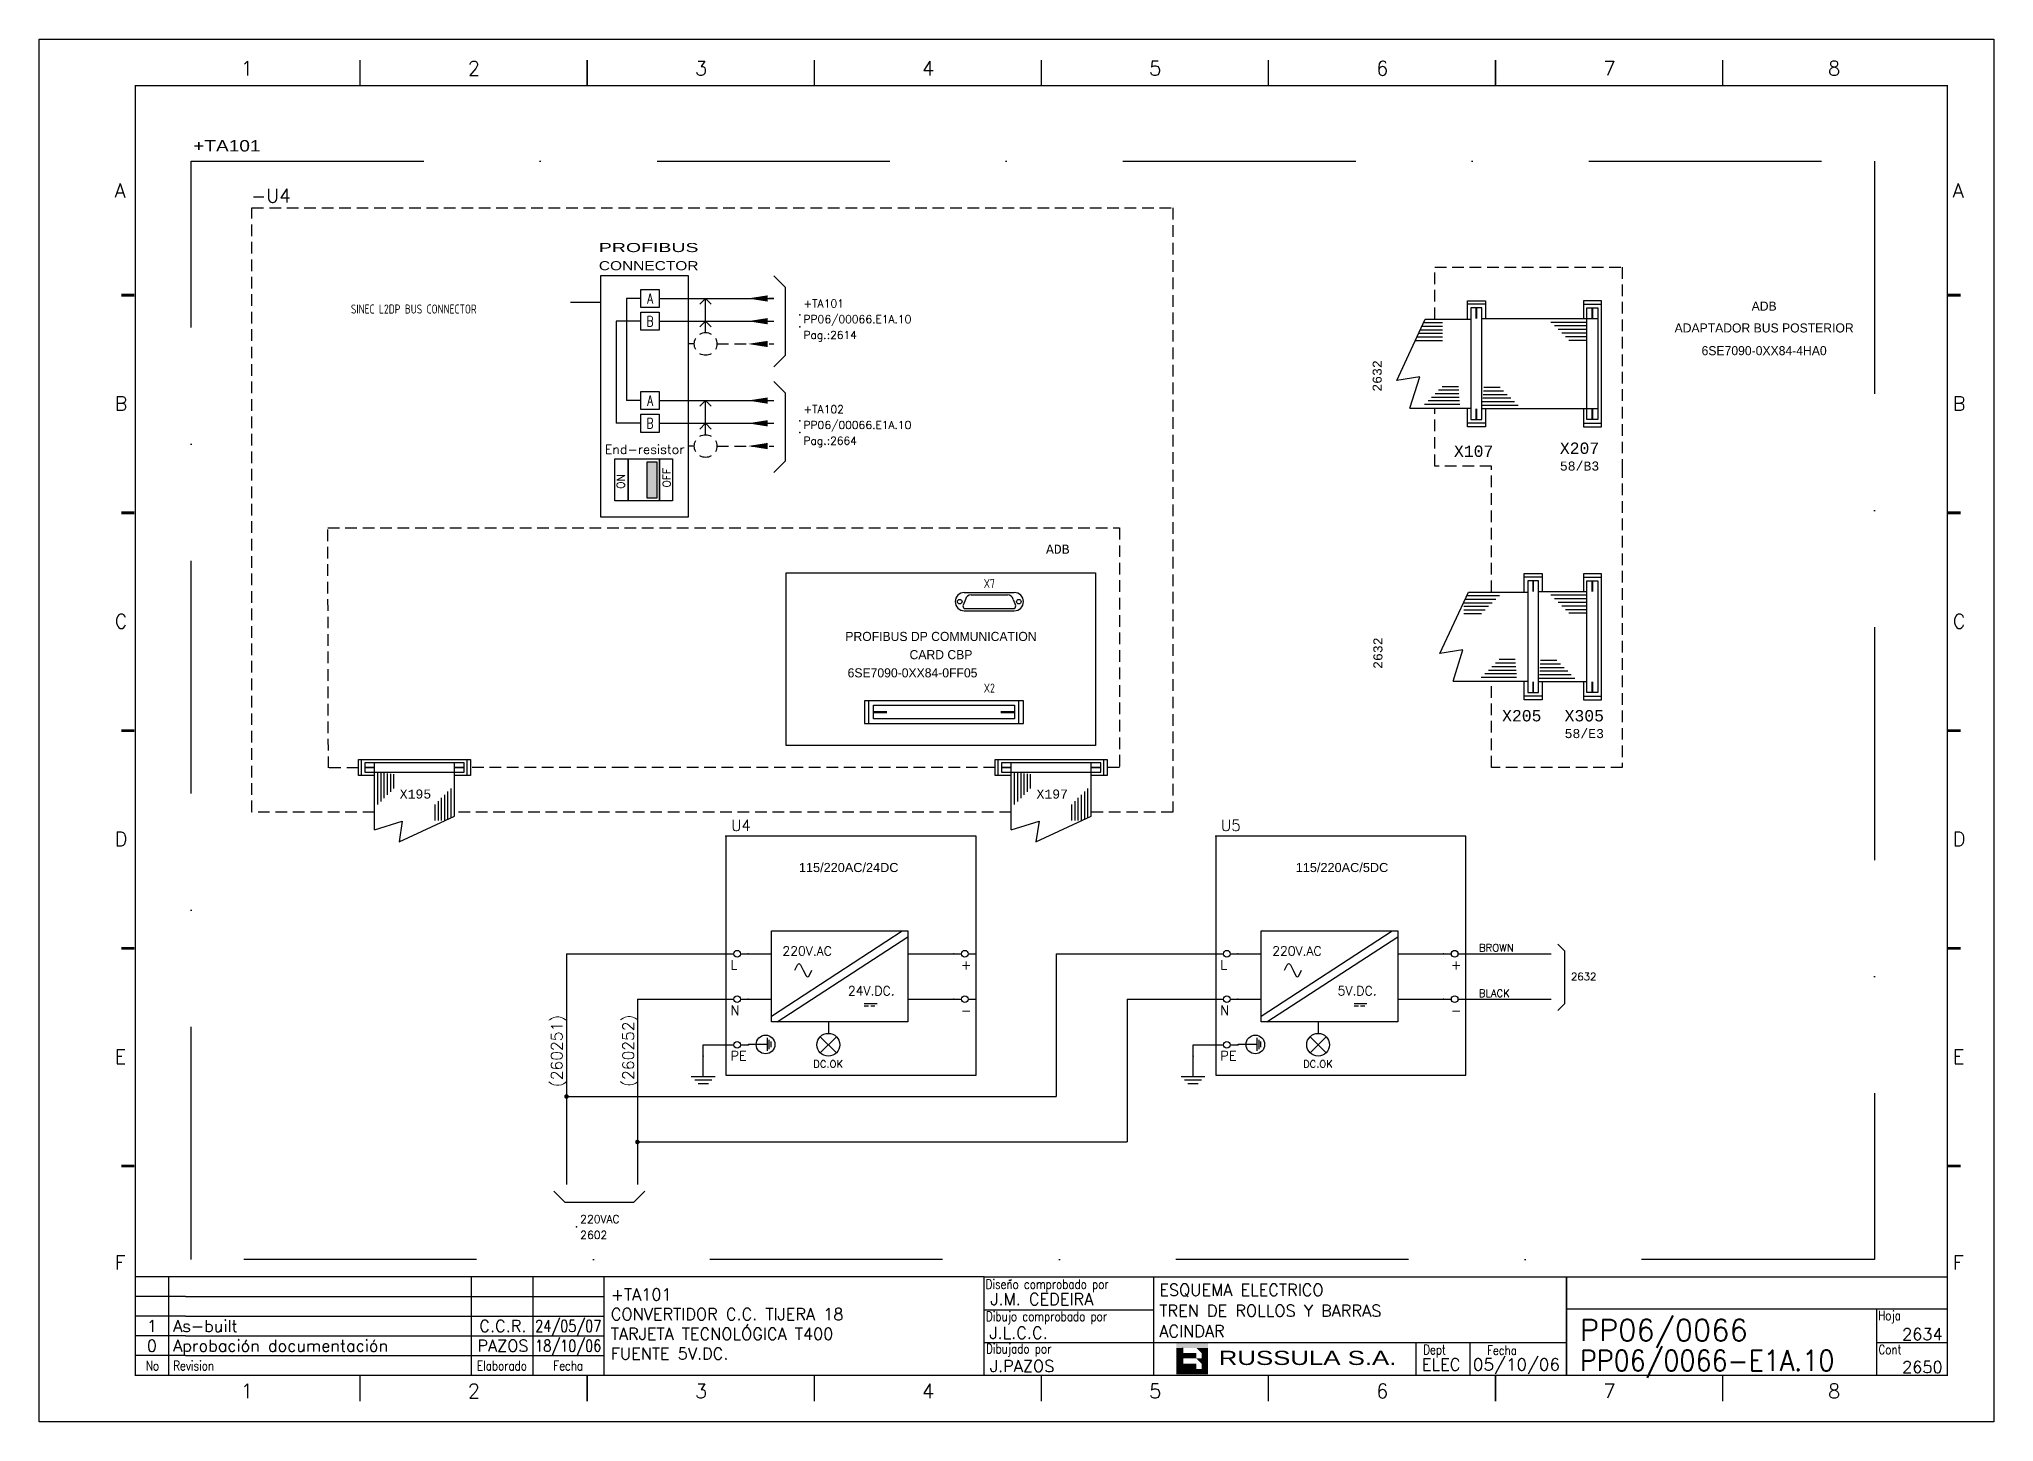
# Model space of a CAD drawing. Extents: x -25 to 1044, y -25744 to 292.
# Drawn here: x 65.1 to 485.1, y -5676.5 to -5379.5 of the extents above; entities that cross this region are included whole.
import ezdxf
from ezdxf.enums import TextEntityAlignment as Align

# ---------------------------------------------------------------- set-up
doc = ezdxf.new("R2010")
doc.units = 0
doc.header["$LTSCALE"] = 10
doc.header["$MEASUREMENT"] = 0
for name, pattern in [('DASHDOT', [1, 0.5, -0.25, 0, -0.25]), ('DASHED2', [0.375, 0.25, -0.125]), ('HIDDEN', [0.375, 0.25, -0.125])]:
    doc.linetypes.add(name, pattern=pattern)
doc.layers.get('0').update_dxf_attribs({"linetype": 'CONTINUOUS'})
for name, color, linetype in [('1', 7, 'CONTINUOUS'), ('10', 5, 'CONTINUOUS'), ('102', 7, 'CONTINUOUS'), ('2', 7, 'CONTINUOUS'), ('4', 7, 'HIDDEN'), ('8', 1, 'CONTINUOUS'), ('9', 6, 'CONTINUOUS'), ('ATRIBUTOS', 6, 'CONTINUOUS'), ('DIBUJO', 7, 'CONTINUOUS'), ('NODE', 7, 'CONTINUOUS')]:
    doc.layers.add(name, color=color, linetype=linetype)
doc.styles.add('CROSSREF', font='MONOTXT', dxfattribs={"height": 2})
doc.styles.add('DIN', font='DIN.shx', dxfattribs={"width": 0.85})
doc.styles.add('HELVETICA', font='HELV.SHX')
doc.styles.add('LABEL', font='SIMPLEX', dxfattribs={"width": 0.8, "height": 4})
doc.styles.add('ROMANS', font='romans')
doc.styles.get("Standard").update_dxf_attribs({"font": 'simplex'})
doc.styles.add('TXT', font='txt')

msp = doc.modelspace()

# ---------------------------------------------------------------- texts
at = {"linetype": 'Continuous', "style": 'TXT'}
for s, width, p, p2 in [('PROFIBUS', 1.493182, (185.42, -5425.22), (206.82, -5425.22)), ('CONNECTOR', 1.263462, (185.42, -5429.12), (206.82, -5429.12))]:
    msp.add_text(s, height=1.954, dxfattribs=dict(at, width=width)).set_placement(p, p2, align=Align.FIT)
at = {"style": 'DIN', "width": 0.8}
for s, height, p in [('SINEC L2DP BUS CONNECTOR', 1.9543, (145.65, -5438.43)), ('X7', 1.954, (269.3, -5497.37)), ('X2', 1.954, (269.3, -5519.84))]:
    msp.add_text(s, height=height, dxfattribs=at).set_placement(p, align=Align.CENTER)
at = {"linetype": 'Continuous', "style": 'TXT'}
for s, height, p in [('ADB', 1.954, (435.78, -5437.8)), ('ADAPTADOR BUS POSTERIOR', 1.9543, (435.78, -5442.49)), ('6SE7090-0XX84-4HA0', 1.9543, (435.78, -5447.37)), ('PROFIBUS DP COMMUNICATION', 1.9543, (258.92, -5508.75)), ('6SE7090-0XX84-0FF05', 1.9543, (252.81, -5516.57)), ('CARD CBP', 1.954, (258.92, -5512.66))]:
    msp.add_text(s, height=height, dxfattribs=at).set_placement(p, align=Align.CENTER)
at = {"width": 0.933807}
msp.add_text('End-resistor', height=1.9543, dxfattribs=at).set_placement((186.68, -5468.58), (203.8, -5468.58), align=Align.FIT)
at = {"style": 'HELVETICA'}
for s, p in [('115/220AC/24DC', (249.79, -5558.38)), ('115/220AC/5DC', (355.02, -5558.38))]:
    msp.add_text(s, height=1.9543, dxfattribs=at).set_placement(p, align=Align.RIGHT)
for s, height, p in [('220V.AC', 1.954, (224.85, -5576.31)), ('220V.AC', 1.954, (330.08, -5576.31)), ('24V.DC.', 1.954, (238.92, -5584.86)), ('5V.DC.', 1.954, (344.15, -5584.86)), ('DC.OK', 1.563, (231.5, -5600.38)), ('DC.OK', 1.563, (336.73, -5600.38))]:
    msp.add_text(s, height=height).set_placement(p)
at = {"char_height": 1.954, "attachment_point": 1, "rotation": 90, "style": 'CROSSREF'}
for insert, width in [((351.66, -5455.21), 11.3449), ((351.82, -5514.75), 13.2211)]:
    msp.add_mtext('2632', dxfattribs=dict(at, insert=insert, width=width))
at = {"attachment_point": 1, "style": 'CROSSREF'}
for s, insert, char_height, width in [('X107', (369.14, -5466.77), 2.443, 14.6575), ('X207\\P{\\H0.8X;58/B3}', (391.89, -5466.13), 2.4429, 14.6575), ('ADB', (281.48, -5488.06), 1.954, 13.0935), ('X205', (379.48, -5523.58), 2.443, 14.6575), ('X305\\P{\\H0.8X;58/E3}', (392.91, -5523.58), 2.4429, 14.6575), ('X195', (142.63, -5540.65), 1.954, 17.1005), ('X197', (279.44, -5540.65), 1.954, 17.1005)]:
    msp.add_mtext(s, dxfattribs=dict(at, insert=insert, char_height=char_height, width=width))
at = {"layer": '102', "style": 'ROMANS'}
for s, p in [('OFF', (199.99, -5473.68)), ('ON', (190.12, -5474.52))]:
    msp.add_text(s, height=1.681, rotation=90, dxfattribs=at).set_placement(p, align=Align.MIDDLE)
at = {"layer": '2', "color": 6}
msp.add_text('-U4', height=2.932, dxfattribs=at).set_placement((110.68, -5414.58))
at = {"layer": '2', "color": 1}
for s, p in [('BROWN', (374.51, -5575.45)), ('2632', (394.28, -5581.62)), ('BLACK', (374.48, -5585.22))]:
    msp.add_text(s, height=1.589, dxfattribs=at).set_placement(p)
at = {"layer": '2', "color": 6}
for s, p in [('(260251)', (177.6, -5604.57)), ('(260252)', (192.96, -5604.5))]:
    msp.add_text(s, height=2.443, rotation=90, dxfattribs=at).set_placement(p)

# ---------------------------------------------------------------- blocks, each defined once
blk = doc.blocks.new('ITEM')
at = {"layer": 'ATRIBUTOS', "style": 'HELVETICA', "width": 1.2}
blk.add_attdef('ITEM', (0, 1.25), '', height=2.5, dxfattribs=at)
blk = doc.blocks.new('ELEC0042')
at = {"layer": '102'}
for p, q in [((2, 2), (-2, 2)), ((-2, 2), (-2, -2)), ((2, -2), (2, 2)), ((-2, -2), (2, -2))]:
    blk.add_line(p, q, dxfattribs=at)
blk.add_attdef('TB', text='', height=2.25, dxfattribs=at).set_placement((0, 3), align=Align.CENTER)
at = {"layer": '102', "width": 0.75}
blk.add_attdef('TN', text='', height=2.25, dxfattribs=at).set_placement((0, 0), align=Align.MIDDLE)
blk = doc.blocks.new('$030107')
at = {"layer": '102'}
for start, end in [(150, 210), (60, 120), (330, 30), (240, 300)]:
    blk.add_arc((0, 0), 2.5, start, end, dxfattribs=at)
blk = doc.blocks.new('NOD', base_point=(237.5, 170))
at = {"layer": 'NODE'}
blk.add_point((237.5, 170), dxfattribs=at)
blk = doc.blocks.new('$$PLL21C')
for p, q in [((-2.5, 0), (-0.75, 0)), ((0.75, 0), (2.5, 0))]:
    blk.add_line(p, q)
at = {"layer": '2'}
blk.add_circle((0, 0), 0.75, dxfattribs=at)
for p in [(-2.5, 0), (2.5, 0)]:
    blk.add_blockref('NOD', p, dxfattribs=at)
at = {"layer": '8'}
blk.add_attdef('*A', (-1.5, -3.575), '', height=2.15, dxfattribs=at)
at = {"layer": '9'}
blk.add_attdef('ID', (-1.5, 1.25), '', height=2.15, dxfattribs=at)
blk = doc.blocks.new('$020203')
at = {"layer": '2'}
blk.add_line((-3.75, 0), (3.75, 0), dxfattribs=at)
at = {"layer": '4'}
blk.add_line((-3.75, -1.5), (3.75, -1.5), dxfattribs=at)
blk = doc.blocks.new('$021503')
at = {"layer": '2'}
for p, q in [((0, -10), (0, 0)), ((-3.5, -10), (3.5, -10)), ((-2.5, -11), (2.5, -11)), ((-1.5, -12), (1.5, -12))]:
    blk.add_line(p, q, dxfattribs=at)
blk.add_circle((0, -9), 5, dxfattribs=at)
blk.add_blockref('NOD', (0, 0), dxfattribs=at)
blk = doc.blocks.new('$020406')
at = {"layer": '2'}
for p, q in [((-5, 0), (-3.4, 3.2)), ((-1.6, 3.2), (0, 0)), ((0, 0), (1.6, -3.2)), ((3.4, -3.2), (5, 0))]:
    blk.add_line(p, q, dxfattribs=at)
for centre, start, end in [((-2.5, 2.8), 26.5651, 153.4349), ((2.5, -2.8), 206.5651, 333.4349)]:
    blk.add_arc(centre, 1, start, end, dxfattribs=at)
blk = doc.blocks.new('$PP313')
at = {"layer": '2'}
blk.add_blockref('NOD', (0, 0), dxfattribs=at)
at = {"layer": '8'}
blk.add_attdef('1A', (1, -3.325), '', height=2.15, dxfattribs=at)
at = {"layer": '9'}
blk.add_attdef('ID', (1, 1), '', height=2.15, dxfattribs=at)
blk = doc.blocks.new('$$PLR12C')
for p, q in [((-2.5, 0), (-0.75, 0)), ((0.75, 0), (2.5, 0))]:
    blk.add_line(p, q)
at = {"layer": '2'}
blk.add_circle((0, 0), 0.75, dxfattribs=at)
for p in [(-2.5, 0), (2.5, 0)]:
    blk.add_blockref('NOD', p, dxfattribs=at)
at = {"layer": '8'}
blk.add_attdef('*A', text='', height=2.15, dxfattribs=at).set_placement((1.5, -3.575), align=Align.RIGHT)
at = {"layer": '9'}
blk.add_attdef('ID', text='', height=2.15, dxfattribs=at).set_placement((1.5, 1.25), align=Align.RIGHT)
blk = doc.blocks.new('$021501')
at = {"layer": '2'}
for p, q in [((0, -6), (0, 0)), ((-3.5, -6), (3.5, -6)), ((-2.5, -7), (2.5, -7)), ((-1.5, -8), (1.5, -8))]:
    blk.add_line(p, q, dxfattribs=at)
blk.add_blockref('NOD', (0, 0), dxfattribs=at)
blk = doc.blocks.new('newcajec')
at = {"layer": '1'}
for p, q in [((179.4, 20.85), (0.13, 20.85)), ((7, 20.85), (7, 0)), ((71, 20.85), (71, 0)), ((84, 20.85), (84, 0.09)), ((99, 20.85), (99, 0)), ((215.2, 20.8), (215.2, 0)), ((10.6, 16.64), (0, 16.64)), ((10.6, 16.64), (99, 16.64)), ((184.64, 20.18), (184.81, 20.01)), ((184.81, 20.01), (185.18, 20.25)), ((10.6, 12.48), (0, 12.48)), ((10.6, 12.48), (99, 12.48)), ((179.4, 13.87), (215.2, 13.87)), ((368, 14.06), (368, 0)), ((10.6, 8.32), (0, 8.32)), ((10.6, 8.32), (99, 8.32)), ((10.6, 4.16), (0, 4.16)), ((10.6, 4.16), (99, 4.16)), ((179.4, 6.93), (267.63, 6.93)), ((267.63, 6.93), (302.5, 6.93)), ((270.63, 6.91), (270.63, 0)), ((282.07, 6.93), (282.07, 0)), ((368, 6.93), (383, 6.93))]:
    blk.add_line(p, q, dxfattribs=at)
for points in [[(47.5, 272.5, 0.3, 0.3, 0), (47.5, 277.91, 0.3, 0.3, 0)], [(95.5, 272.5, 0.3, 0.3, 0), (95.5, 277.91, 0.3, 0.3, 0)], [(143.5, 272.5, 0.3, 0.3, 0), (143.5, 277.91, 0.3, 0.3, 0)], [(191.5, 272.5, 0.3, 0.3, 0), (191.5, 277.91, 0.3, 0.3, 0)], [(239.5, 272.5, 0.3, 0.3, 0), (239.5, 277.91, 0.3, 0.3, 0)], [(287.5, 272.5, 0.3, 0.3, 0), (287.5, 277.91, 0.3, 0.3, 0)], [(335.5, 272.5, 0.3, 0.3, 0), (335.5, 277.91, 0.3, 0.3, 0)], [(-2.99, 228.23, 0.6, 0.6, 0), (-0.18, 228.23, 0.6, 0.6, 0)], [(383.01, 228.23, 0.6, 0.6, 0), (385.82, 228.23, 0.6, 0.6, 0)], [(-2.99, 182.23, 0.6, 0.6, 0), (-0.18, 182.23, 0.6, 0.6, 0)], [(383.01, 182.23, 0.6, 0.6, 0), (385.82, 182.23, 0.6, 0.6, 0)], [(-2.99, 136.23, 0.6, 0.6, 0), (-0.18, 136.23, 0.6, 0.6, 0)], [(383.01, 136.23, 0.6, 0.6, 0), (385.82, 136.23, 0.6, 0.6, 0)], [(-2.99, 90.23, 0.6, 0.6, 0), (-0.18, 90.23, 0.6, 0.6, 0)], [(383.01, 90.23, 0.6, 0.6, 0), (385.82, 90.23, 0.6, 0.6, 0)], [(-2.99, 44.23, 0.6, 0.6, 0), (-0.18, 44.23, 0.6, 0.6, 0)], [(383.01, 44.23, 0.6, 0.6, 0), (385.82, 44.23, 0.6, 0.6, 0)], [(383, 20.8, 0.3, 0.3, 0), (179.4, 20.8, 0.3, 0.3, 0), (179.4, 0, 0.3, 0.3, 0)], [(302.5, 20.8, 0.3, 0.3, 0), (302.5, 0, 0.3, 0.3, 0)], [(302.5, 14, 0.3, 0.3, 0), (383, 14, 0.3, 0.3, 0)], [(47.5, -5.5, 0.3, 0.3, 0), (47.5, -0.09, 0.3, 0.3, 0)], [(95.5, -5.5, 0.3, 0.3, 0), (95.5, -0.09, 0.3, 0.3, 0)], [(143.5, -5.5, 0.3, 0.3, 0), (143.5, -0.09, 0.3, 0.3, 0)], [(191.5, -5.5, 0.3, 0.3, 0), (191.5, -0.09, 0.3, 0.3, 0)], [(239.5, -5.5, 0.3, 0.3, 0), (239.5, -0.09, 0.3, 0.3, 0)], [(287.5, -5.5, 0.3, 0.3, 0), (287.5, -0.09, 0.3, 0.3, 0)], [(335.5, -5.5, 0.3, 0.3, 0), (335.5, -0.09, 0.3, 0.3, 0)]]:
    blk.add_lwpolyline(points, format="xyseb", dxfattribs=at)
at = {"layer": '1', "const_width": 0.3}
blk.add_lwpolyline([(0, 0), (0, 272.5), (383, 272.5), (383, 0)], close=True, dxfattribs=at)
at = {"layer": '2', "color": 14}
for p, q in [((221.42, 4.69), (221.42, 5.81)), ((221.42, 2.47), (221.42, 3.58))]:
    blk.add_line(p, q, dxfattribs=at)
for points in [[(220.05, 5.81), (220.05, 6.92), (226.74, 5.81), (226.74, 6.92)], [(221.42, 2.47), (220.05, 2.47), (221.42, 5.81), (220.05, 5.81)], [(221.42, 4.69), (224.25, 4.69), (221.42, 3.58), (224.25, 3.58)], [(224.25, 5.81), (225.37, 5.81), (225.37, 4.69)], [(225.37, 5.81), (226.74, 5.81), (225.37, 1.35), (226.74, 1.35)], [(224.25, 0.24), (224.25, 2.47), (220.05, 0.24), (220.05, 2.47)], [(224.25, 3.58), (225.37, 3.58), (225.37, 2.47)], [(226.74, 1.35), (226.74, 0.24), (224.25, 1.35), (224.25, 0.24)]]:
    blk.add_solid(points, dxfattribs=at)
at = {"layer": '1', "style": 'ROMANS'}
for s, p in [('1', (22.29, 274.68)), ('2', (70.29, 274.68)), ('3', (118.29, 274.68)), ('4', (166.29, 274.68)), ('5', (214.29, 274.68)), ('6', (262.29, 274.68)), ('7', (310.29, 274.68)), ('8', (357.79, 274.68)), ('A', (-4.37, 248.84)), ('A', (384.13, 248.84)), ('B', (-4.37, 203.84)), ('B', (384.13, 203.84)), ('C', (-4.37, 157.84)), ('C', (384.13, 157.84)), ('D', (-4.37, 111.84)), ('D', (384.13, 111.84)), ('E', (-4.37, 65.84)), ('E', (384.13, 65.84)), ('F', (-4.37, 22.34)), ('F', (384.13, 22.34)), ('1', (22.29, -4.82)), ('2', (70.29, -4.82)), ('3', (118.29, -4.82)), ('4', (166.29, -4.82)), ('5', (214.29, -4.82)), ('6', (262.29, -4.82)), ('7', (310.29, -4.82)), ('8', (357.79, -4.82))]:
    blk.add_text(s, height=3, dxfattribs=at).set_placement(p)
at = {"layer": '1', "style": 'LABEL', "width": 0.8}
for s, p in [('Diseno comprobado por', (179.73, 18.27)), ('Dibujo comprobado por', (179.81, 11.47)), ('Hoja', (368.38, 11.66)), ('Dibujado por', (179.83, 4.64)), ('Fecha', (285.71, 4.3)), ('Cont', (368.43, 4.46)), ('No', (2.23, 1.05)), ('Revision', (8, 1.05))]:
    blk.add_text(s, height=2, dxfattribs=at).set_placement(p)
for s, p in [('Dept', (274.61, 4.44)), ('Elaborado', (77.5, 1.05)), ('Fecha', (91.5, 1.05))]:
    blk.add_text(s, height=2, dxfattribs=at).set_placement(p, align=Align.CENTER)
at = {"layer": '10', "style": 'ROMANS'}
for tag, p in [('REV41', (3.5, 18.74)), ('REV43', (77.7, 18.74)), ('REV31', (3.5, 14.58)), ('REV33', (77.7, 14.58)), ('REV21', (3.5, 10.42)), ('REV23', (77.7, 10.42)), ('REV11', (3.5, 6.27)), ('REV13', (77.7, 6.27))]:
    blk.add_attdef(tag, text='', height=2.5, dxfattribs=at).set_placement(p, align=Align.MIDDLE)
for tag, p, height in [('REV42', (8, 17.49), 2.5), ('SHEETNAME1', (100.5, 15.83), 2.5), ('DESIGNCHECK', (180.74, 14.83), 2.5), ('DOCUMENTTYPE', (216.43, 16.8), 2.5), ('NOTA', (305.32, 15.8), 3), ('REV32', (8, 13.33), 2.5), ('SHEETNAME2', (100.5, 11.67), 2.5), ('OBJECT', (216.43, 12.4), 2.5), ('REV22', (8, 9.17), 2.5), ('SHEETNAME3', (100.5, 7.51), 2.5), ('DRAWINGCHECK', (180.53, 7.71), 2.5), ('CUSTOMER', (216.43, 8.08), 2.5), ('ORDER', (305.32, 7.3), 4.5), ('REV12', (8, 5.01), 2.5), ('SHEETNAME4', (100.5, 3.35), 2.5), ('DOCUMENT_ID', (305.32, 0.93), 4.4), ('USER', (180.63, 0.71), 2.5), ('DEPARTMENT', (271.93, 1.05), 2.5)]:
    blk.add_attdef(tag, p, '', height=height, dxfattribs=at)
for tag, width, p, p2 in [('REV44', 1.221199, (84.53, 17.49), (98.48, 17.49)), ('REV34', 1.221199, (84.53, 13.33), (98.48, 13.33)), ('REV24', 1.221199, (84.53, 9.17), (98.48, 9.17)), ('REV14', 1.221199, (84.53, 5.01), (98.48, 5.01)), ('CREATED2', 7.039915, (282.71, 1.05), (301.14, 1.05))]:
    blk.add_attdef(tag, text='', height=2.5, dxfattribs=dict(at, width=width)).set_placement(p, p2, align=Align.FIT)
for tag, p in [('SHEET', (382, 7.43)), ('NEXTSHEET', (382, 0.5))]:
    blk.add_attdef(tag, text='', height=2.5, dxfattribs=at).set_placement(p, align=Align.RIGHT)
at = {"layer": 'DIBUJO', "color": 14, "style": 'HELVETICA', "width": 1.3}
blk.add_text('RUSSULA S.A.', height=3, dxfattribs=at).set_placement((229, 2.19))

# ---------------------------------------------------------------- hatches: boundary and pattern name
at = {"layer": '2'}
msp.add_hatch(color=256, dxfattribs=at).paths.add_polyline_path([(195.86, -5478.08), (197.91, -5478.08), (197.91, -5470.29), (195.86, -5470.29)])

# ---------------------------------------------------------------- linework, layer by layer
for p, q in [((185.75, -5430.3), (185.75, -5482.06)), ((204.64, -5430.3), (185.75, -5430.3)), ((204.64, -5482.06), (204.64, -5430.3)), ((222.98, -5430.3), (225.43, -5432.74)), ((225.43, -5432.74), (225.43, -5447.4)), ((185.75, -5436.05), (179.31, -5436.05)), ((191.37, -5435.18), (191.37, -5457.11)), ((194.47, -5435.18), (191.37, -5435.18)), ((198.38, -5435.18), (222.98, -5435.18)), ((208.35, -5435.18), (207.13, -5436.4)), ((208.35, -5442.51), (208.35, -5435.18)), ((208.35, -5435.18), (209.57, -5436.4)), ((222.98, -5435.18), (221.92, -5435.18)), ((372.02, -5435.66), (375.89, -5435.66)), ((372.02, -5439.6), (372.02, -5435.66)), ((375.89, -5436.43), (372.02, -5436.43)), ((372.79, -5437.21), (372.79, -5461.2)), ((375.11, -5437.21), (372.79, -5437.21)), ((375.11, -5461.2), (375.11, -5437.21)), ((375.89, -5435.66), (375.89, -5439.53)), ((396.94, -5435.67), (396.94, -5439.54)), ((400.81, -5435.67), (396.94, -5435.67)), ((396.94, -5436.44), (400.81, -5436.44)), ((397.71, -5461.21), (397.71, -5437.21)), ((397.71, -5437.21), (400.03, -5437.21)), ((400.03, -5437.21), (400.03, -5461.21)), ((400.81, -5462.75), (400.81, -5435.67)), ((189.14, -5440.07), (189.14, -5462)), ((194.47, -5440.07), (189.14, -5440.07)), ((198.38, -5440.07), (222.98, -5440.07)), ((208.35, -5440.07), (207.13, -5441.29)), ((208.35, -5440.07), (209.57, -5441.29)), ((356.83, -5452.83), (362.98, -5439.6)), ((361.56, -5442.66), (366.67, -5442.66)), ((361.97, -5441.9), (366.67, -5441.9)), ((362.27, -5441.13), (366.67, -5441.13)), ((362.62, -5440.37), (366.67, -5440.37)), ((362.98, -5439.6), (372.79, -5439.6)), ((372.79, -5439.54), (372.79, -5439.54)), ((400.03, -5439.54), (375.11, -5439.54)), ((397.71, -5440.31), (389.97, -5440.31)), ((397.71, -5441.08), (390.74, -5441.08)), ((397.71, -5441.86), (391.52, -5441.86)), ((397.71, -5442.63), (392.29, -5442.63)), ((225.43, -5447.4), (222.98, -5449.84)), ((360.85, -5444.19), (366.67, -5444.19)), ((361.21, -5443.43), (366.67, -5443.43)), ((397.71, -5443.41), (393.07, -5443.41)), ((397.71, -5444.18), (393.84, -5444.18)), ((222.98, -5453.02), (225.43, -5455.46)), ((225.43, -5455.46), (225.43, -5470.12)), ((361.8, -5452.05), (356.83, -5452.83)), ((359.68, -5458.72), (361.8, -5452.05)), ((370.21, -5455.66), (365.09, -5455.66)), ((370.15, -5454.9), (365.85, -5454.9)), ((370.09, -5454.13), (366.62, -5454.13)), ((375.4, -5455.79), (380.58, -5455.79)), ((375.46, -5455.01), (379.81, -5455.01)), ((375.52, -5454.24), (379.03, -5454.24)), ((194.47, -5457.11), (191.37, -5457.11)), ((198.38, -5457.11), (222.98, -5457.11)), ((208.35, -5457.11), (207.13, -5458.33)), ((208.35, -5464.44), (208.35, -5457.11)), ((208.35, -5457.11), (209.57, -5458.33)), ((359.68, -5458.72), (372.79, -5458.72)), ((370.38, -5457.96), (362.79, -5457.96)), ((370.32, -5457.19), (363.56, -5457.19)), ((370.26, -5456.43), (364.32, -5456.43)), ((372.02, -5462.74), (372.02, -5458.72)), ((372.79, -5458.88), (372.79, -5458.88)), ((400.03, -5458.88), (375.11, -5458.88)), ((375.22, -5458.11), (382.9, -5458.11)), ((375.28, -5457.34), (382.13, -5457.34)), ((375.34, -5456.56), (381.36, -5456.56)), ((375.89, -5458.88), (375.89, -5462.74)), ((396.94, -5458.88), (396.94, -5462.75)), ((194.47, -5462), (189.14, -5462)), ((198.38, -5462), (222.98, -5462)), ((208.35, -5462), (207.13, -5463.22)), ((208.35, -5462), (209.57, -5463.22)), ((375.89, -5461.97), (372.02, -5461.97)), ((375.89, -5462.74), (372.02, -5462.74)), ((372.79, -5461.2), (375.11, -5461.2)), ((396.94, -5461.98), (400.81, -5461.98)), ((396.94, -5462.75), (400.81, -5462.75)), ((400.03, -5461.21), (397.71, -5461.21)), ((225.43, -5470.12), (222.98, -5472.56)), ((185.75, -5482.06), (204.64, -5482.06)), ((384.23, -5498.23), (384.23, -5494.29)), ((384.23, -5494.29), (388.1, -5494.29)), ((388.1, -5495.06), (384.23, -5495.06)), ((385.01, -5495.84), (385.01, -5519.83)), ((387.33, -5495.84), (385.01, -5495.84)), ((387.33, -5519.83), (387.33, -5495.84)), ((388.1, -5494.29), (388.1, -5498.16)), ((396.94, -5494.3), (396.94, -5498.17)), ((400.81, -5494.3), (396.94, -5494.3)), ((396.94, -5495.07), (400.81, -5495.07)), ((397.71, -5519.84), (397.71, -5495.84)), ((397.71, -5495.84), (400.03, -5495.84)), ((400.03, -5495.84), (400.03, -5519.84)), ((400.81, -5521.38), (400.81, -5494.3)), ((263.93, -5498.34), (274.68, -5498.34)), ((366.1, -5511.46), (372.24, -5498.23)), ((371.24, -5500.53), (377.36, -5500.53)), ((371.24, -5501.29), (376.59, -5501.29)), ((371.53, -5499.76), (378.12, -5499.76)), ((371.89, -5499), (378.89, -5499)), ((372.24, -5498.23), (385.01, -5498.23)), ((397.71, -5498.17), (387.33, -5498.17)), ((397.71, -5498.94), (389.97, -5498.94)), ((397.71, -5499.71), (390.74, -5499.71)), ((397.71, -5500.49), (391.52, -5500.49)), ((397.71, -5501.26), (392.29, -5501.26)), ((263.93, -5502.25), (274.68, -5502.25)), ((371.24, -5502.06), (375.83, -5502.06)), ((371.24, -5502.82), (375.06, -5502.82)), ((397.71, -5502.04), (393.07, -5502.04)), ((397.71, -5502.81), (393.84, -5502.81)), ((371.07, -5510.68), (366.1, -5511.46)), ((368.95, -5517.35), (371.07, -5510.68)), ((382.42, -5514.29), (377.3, -5514.29)), ((382.36, -5513.53), (378.07, -5513.53)), ((382.3, -5512.76), (378.83, -5512.76)), ((387.62, -5514.42), (392.8, -5514.42)), ((387.68, -5513.64), (392.02, -5513.64)), ((387.74, -5512.87), (391.25, -5512.87)), ((368.95, -5517.35), (385.01, -5517.35)), ((382.6, -5516.59), (375.01, -5516.59)), ((382.54, -5515.82), (375.77, -5515.82)), ((382.48, -5515.06), (376.54, -5515.06)), ((384.23, -5521.37), (384.23, -5517.35)), ((397.71, -5517.51), (387.33, -5517.51)), ((387.44, -5516.74), (395.12, -5516.74)), ((387.5, -5515.97), (394.34, -5515.97)), ((387.56, -5515.19), (393.57, -5515.19)), ((388.1, -5517.51), (388.1, -5521.37)), ((396.94, -5517.51), (396.94, -5521.38)), ((276.66, -5521.58), (242.46, -5521.58)), ((242.46, -5521.58), (242.46, -5526.47)), ((243.43, -5526.47), (243.43, -5521.58)), ((244.41, -5522.56), (274.7, -5522.56)), ((244.41, -5525.49), (244.41, -5522.56)), ((274.7, -5522.56), (274.7, -5525.49)), ((275.68, -5526.47), (275.68, -5521.58)), ((276.66, -5526.47), (276.66, -5521.58)), ((388.1, -5520.6), (384.23, -5520.6)), ((388.1, -5521.37), (384.23, -5521.37)), ((385.01, -5519.83), (387.33, -5519.83)), ((396.94, -5520.61), (400.81, -5520.61)), ((396.94, -5521.38), (400.81, -5521.38)), ((400.03, -5519.84), (397.71, -5519.84)), ((242.46, -5526.47), (247.06, -5526.47)), ((274.7, -5525.49), (244.41, -5525.49)), ((247.06, -5526.47), (276.66, -5526.47)), ((133.75, -5534.21), (157.82, -5534.21)), ((133.75, -5537.65), (133.75, -5534.21)), ((134.44, -5537.65), (134.44, -5534.21)), ((156.45, -5534.9), (135.12, -5534.9)), ((135.12, -5534.9), (135.12, -5536.96)), ((137.18, -5549.34), (137.18, -5534.89)), ((154.38, -5546.37), (154.38, -5534.89)), ((156.45, -5536.96), (156.45, -5534.9)), ((157.14, -5537.65), (157.14, -5534.21)), ((157.82, -5534.21), (157.82, -5537.65)), ((270.55, -5534.21), (294.63, -5534.21)), ((270.55, -5537.65), (270.55, -5534.21)), ((271.24, -5537.65), (271.24, -5534.21)), ((293.25, -5534.9), (271.93, -5534.9)), ((271.93, -5534.9), (271.93, -5536.96)), ((273.98, -5549.34), (273.98, -5534.89)), ((291.18, -5546.37), (291.18, -5534.89)), ((293.25, -5536.96), (293.25, -5534.9)), ((293.94, -5537.65), (293.94, -5534.21)), ((294.63, -5534.21), (294.63, -5537.65)), ((137.19, -5537.65), (133.75, -5537.65)), ((135.12, -5536.96), (156.45, -5536.96)), ((137.87, -5537.06), (137.87, -5543.89)), ((138.55, -5537.11), (138.55, -5543.2)), ((139.24, -5537.17), (139.24, -5542.51)), ((139.93, -5537.22), (139.93, -5541.82)), ((140.62, -5537.27), (140.62, -5541.14)), ((141.31, -5537.33), (141.31, -5540.45)), ((157.82, -5537.65), (154.39, -5537.65)), ((273.99, -5537.65), (270.55, -5537.65)), ((271.93, -5536.96), (293.25, -5536.96)), ((274.67, -5537.06), (274.67, -5543.89)), ((275.36, -5537.11), (275.36, -5543.2)), ((276.05, -5537.17), (276.05, -5542.51)), ((276.73, -5537.22), (276.73, -5541.82)), ((277.42, -5537.27), (277.42, -5541.14)), ((278.11, -5537.33), (278.11, -5540.45)), ((294.63, -5537.65), (291.19, -5537.65)), ((150.25, -5547.28), (150.25, -5543.84)), ((150.94, -5547.28), (150.94, -5543.15)), ((151.63, -5547.28), (151.63, -5542.46)), ((152.31, -5547.28), (152.31, -5541.77)), ((153, -5547.01), (153, -5541.08)), ((153.69, -5546.69), (153.69, -5540.4)), ((287.05, -5547.28), (287.05, -5543.84)), ((287.74, -5547.28), (287.74, -5543.15)), ((288.43, -5547.28), (288.43, -5542.46)), ((289.12, -5547.28), (289.12, -5541.77)), ((289.8, -5547.01), (289.8, -5541.08)), ((290.49, -5546.69), (290.49, -5540.4)), ((137.18, -5549.34), (143.18, -5547.43)), ((142.48, -5551.9), (154.38, -5546.37)), ((143.18, -5547.43), (142.48, -5551.9)), ((273.98, -5549.34), (279.99, -5547.43)), ((279.28, -5551.9), (291.18, -5546.37)), ((279.99, -5547.43), (279.28, -5551.9)), ((266.47, -5550.68), (212.73, -5550.68)), ((212.73, -5550.68), (212.73, -5601.98)), ((266.47, -5601.98), (266.47, -5550.68)), ((371.71, -5550.68), (317.96, -5550.68)), ((317.96, -5550.68), (317.96, -5601.98)), ((371.71, -5601.98), (371.71, -5550.68)), ((222.5, -5571.04), (251.82, -5571.04)), ((222.5, -5589.36), (250.6, -5571.04)), ((222.5, -5590.58), (222.5, -5571.04)), ((223.72, -5590.58), (251.82, -5572.26)), ((251.82, -5571.04), (251.82, -5590.58)), ((266.47, -5575.92), (266.47, -5571.04)), ((327.73, -5571.04), (357.05, -5571.04)), ((327.73, -5589.36), (355.83, -5571.04)), ((327.73, -5590.58), (327.73, -5571.04)), ((328.95, -5590.58), (357.05, -5572.26)), ((357.05, -5571.04), (357.05, -5590.58)), ((371.71, -5575.92), (371.71, -5571.04)), ((217.62, -5575.92), (222.5, -5575.92)), ((251.82, -5575.92), (261.59, -5575.92)), ((322.85, -5575.92), (327.73, -5575.92)), ((357.05, -5575.92), (366.82, -5575.92)), ((392.94, -5575.4), (391.44, -5573.9)), ((392.94, -5586.63), (392.94, -5575.4)), ((217.62, -5585.7), (222.5, -5585.7)), ((251.82, -5585.7), (261.59, -5585.7)), ((322.85, -5585.7), (327.73, -5585.7)), ((357.05, -5585.7), (366.82, -5585.7)), ((392.94, -5586.63), (391.44, -5588.13)), ((251.82, -5590.58), (222.5, -5590.58)), ((232.99, -5597.19), (236.44, -5593.74)), ((236.44, -5597.19), (232.99, -5593.74)), ((234.72, -5590.58), (234.72, -5593.02)), ((357.05, -5590.58), (327.73, -5590.58)), ((338.22, -5597.19), (341.68, -5593.74)), ((341.68, -5597.19), (338.22, -5593.74)), ((339.95, -5590.58), (339.95, -5593.02)), ((207.84, -5600.35), (207.84, -5595.47)), ((207.84, -5595.47), (212.73, -5595.47)), ((313.08, -5600.35), (313.08, -5595.47)), ((313.08, -5595.47), (317.96, -5595.47)), ((212.73, -5601.98), (266.47, -5601.98)), ((317.96, -5601.98), (371.71, -5601.98)), ((178.18, -5629.36), (175.73, -5626.92)), ((195.28, -5626.92), (192.83, -5629.36)), ((192.83, -5629.36), (178.18, -5629.36))]:
    msp.add_line(p, q)
at = {"linetype": 'HIDDEN'}
for p, q in [((365, -5428.44), (405.31, -5428.44)), ((365, -5439.6), (365, -5428.44)), ((405.31, -5428.44), (405.31, -5471.19)), ((205.91, -5444.95), (204.64, -5444.95)), ((210.79, -5444.95), (222.98, -5444.95)), ((365, -5471.19), (365, -5458.72)), ((205.91, -5466.88), (204.64, -5466.88)), ((210.79, -5466.88), (222.98, -5466.88)), ((377.21, -5471.19), (365, -5471.19)), ((377.21, -5498.23), (377.21, -5471.19)), ((405.31, -5471.19), (405.31, -5535.93)), ((377.21, -5535.93), (377.21, -5517.35)), ((405.31, -5535.93), (377.21, -5535.93))]:
    msp.add_line(p, q, dxfattribs=at)
at = {"color": 3, "linetype": 'Continuous'}
for p, q in [((225.69, -5531.23), (225.69, -5494.1)), ((225.69, -5494.1), (292.14, -5494.1)), ((292.14, -5494.1), (292.14, -5531.23)), ((247.19, -5531.23), (225.69, -5531.23)), ((292.14, -5531.23), (247.19, -5531.23))]:
    msp.add_line(p, q, dxfattribs=at)
at = {"color": 1}
for p, q in [((264.17, -5499.81), (263.68, -5501.03)), ((263.93, -5501.76), (274.68, -5501.76)), ((265.39, -5498.83), (273.21, -5498.83)), ((274.43, -5499.81), (274.92, -5501.03))]:
    msp.add_line(p, q, dxfattribs=at)
at = {"linetype": 'HIDDEN'}
for points in [[(137.18, -5545.54), (110.88, -5545.54), (110.88, -5415.71), (308.75, -5415.71), (308.75, -5545.54), (291.18, -5545.54)], [(273.98, -5545.54), (154.38, -5545.54)]]:
    msp.add_lwpolyline(points, dxfattribs=at)
for points, const_width in [([(373.95, -5437.21), (373.95, -5439.53)], 0.387), ([(398.87, -5437.21), (398.87, -5439.54)], 0.387), ([(373.95, -5458.88), (373.95, -5461.2)], 0.387), ([(398.87, -5458.88), (398.87, -5461.21)], 0.387), ([(386.17, -5495.84), (386.17, -5498.16)], 0.387), ([(398.87, -5495.84), (398.87, -5498.17)], 0.387), ([(386.17, -5517.51), (386.17, -5519.83)], 0.387), ([(398.87, -5517.51), (398.87, -5519.84)], 0.387), ([(244.41, -5524.03), (247.34, -5524.03)], 0.489), ([(271.77, -5524.03), (274.7, -5524.03)], 0.489), ([(137.19, -5535.93), (135.12, -5535.93)], 0.344), ([(156.45, -5535.93), (154.39, -5535.93)], 0.344), ([(273.99, -5535.93), (271.93, -5535.93)], 0.344), ([(293.25, -5535.93), (291.19, -5535.93)], 0.344)]:
    msp.add_lwpolyline(points, dxfattribs=dict(const_width=const_width))
at = {"linetype": 'DASHED2'}
for points in [[(133.75, -5535.99), (127.3, -5536.03), (127.18, -5484.46), (297.31, -5484.46), (297.31, -5535.93), (294.63, -5535.93)], [(190.67, -5535.93), (157.82, -5535.93)], [(270.55, -5535.93), (190.67, -5535.93)]]:
    msp.add_lwpolyline(points, dxfattribs=at)
at = {"const_width": 0.489}
for points in [[(178.21, -5606.59, 1), (178.7, -5606.59, 1)], [(193.46, -5616.36, 1), (193.95, -5616.36, 1)]]:
    msp.add_lwpolyline(points, format="xyb", close=True, dxfattribs=at)
at = {"color": 1}
for centre in [(262.95, -5500.3), (275.65, -5500.3)]:
    msp.add_circle(centre, 0.489, dxfattribs=at)
for centre in [(234.72, -5595.47), (339.95, -5595.47)]:
    msp.add_circle(centre, 2.44)
for centre, start, end in [((263.93, -5500.3), 90, 270), ((274.68, -5500.3), 270, 90)]:
    msp.add_arc(centre, 1.95, start, end)
for centre, radius, start, end in [((264.17, -5501.27), 0.546, 153.4349, 243.4349), ((265.41, -5500.1), 1.27, 90.7848, 166.5348), ((273.19, -5500.1), 1.27, 13.4652, 89.2152), ((274.43, -5501.27), 0.546, 296.5651, 26.5651)]:
    msp.add_arc(centre, radius, start, end, dxfattribs=at)
for points in [[(217.43, -5435.18), (221.69, -5434.51), (221.69, -5435.86)], [(217.43, -5440.07), (221.69, -5439.39), (221.69, -5440.74)], [(217.43, -5444.95), (221.69, -5444.28), (221.69, -5445.63)], [(217.43, -5457.11), (221.69, -5456.44), (221.69, -5457.79)], [(217.43, -5462), (221.69, -5461.32), (221.69, -5462.67)], [(217.43, -5466.88), (221.69, -5466.21), (221.69, -5467.56)]]:
    msp.add_solid(points)
at = {"layer": '2', "linetype": 'DASHDOT', "ltscale": 10}
for p, q in [((97.82, -5405.7), (459.46, -5405.7)), ((97.82, -5641.6), (97.82, -5405.7)), ((459.46, -5405.7), (459.46, -5641.6)), ((459.46, -5641.6), (97.82, -5641.6))]:
    msp.add_line(p, q, dxfattribs=at)
at = {"layer": '2', "color": 7}
for p, q in [((178.45, -5575.92), (212.73, -5575.92)), ((283.68, -5575.92), (317.96, -5575.92)), ((193.71, -5585.7), (212.73, -5585.7)), ((298.94, -5585.7), (317.96, -5585.7)), ((178.45, -5606.59), (283.68, -5606.59)), ((193.71, -5616.36), (298.94, -5616.36))]:
    msp.add_line(p, q, dxfattribs=at)
at = {"layer": '2'}
for points in [[(188.88, -5469.63), (191.7, -5469.63), (191.7, -5478.66), (188.88, -5478.66)], [(191.7, -5469.63), (198.43, -5469.63), (198.43, -5478.66), (191.7, -5478.66)], [(195.82, -5470.29), (197.87, -5470.29), (197.87, -5478.08), (195.82, -5478.08)], [(195.82, -5470.29), (197.87, -5470.29), (197.87, -5478.08), (195.82, -5478.08)], [(198.43, -5469.63), (201.26, -5469.63), (201.26, -5478.66), (198.43, -5478.66)]]:
    msp.add_lwpolyline(points, close=True, dxfattribs=at)
at = {"layer": 'DIBUJO'}
for p, q in [((178.45, -5575.92), (178.45, -5625.47)), ((283.68, -5575.92), (283.68, -5606.59)), ((371.67, -5575.92), (390.02, -5575.92)), ((193.71, -5585.7), (193.71, -5625.47)), ((298.94, -5585.7), (298.94, -5616.36)), ((371.67, -5585.7), (390.02, -5585.7))]:
    msp.add_line(p, q, dxfattribs=at)
msp.add_lwpolyline([(65.15, -5379.48), (485.15, -5379.48), (485.15, -5676.48), (65.15, -5676.48), (65.15, -5379.48)], dxfattribs=at)

# ---------------------------------------------------------------- block references
ref = msp.add_blockref('$PP313', (228.59, -5438.73, 0), dxfattribs=dict(xscale=0.7835924224070708, yscale=0.7835924224070708, zscale=0.7835924224070708))
ref.add_attrib('ID', '+TA101', (229.38, -5437.1, 0), dxfattribs={"layer": '9', "height": 1.685, "style": 'ROMANS'})
ref = msp.add_blockref('$PP313', (228.59, -5441.26, 0), dxfattribs=dict(xscale=0.7835924224070708, yscale=0.7835924224070708, zscale=0.7835924224070708))
ref.add_attrib('ID', 'PP06/00066.E1A.10', (229.38, -5440.47, 0), dxfattribs={"layer": '9', "height": 1.6847, "style": 'ROMANS'})
ref.add_attrib('1A', 'Pag.:2614', (229.38, -5443.86, 0), dxfattribs={"layer": '8', "height": 1.685, "style": 'ROMANS'})
for name, p, xscale, yscale, zscale in [('$030107', (208.35, -5444.95), -0.9771697498524661, 0.9771697498524661, 0.9771697498524661), ('$030107', (208.35, -5466.88), -0.9771697498524661, 0.9771697498524661, 0.9771697498524661), ('$020406', (229.34, -5579.47), 0.3664386561946748, 0.3664386561946748, 0.3664386561946748), ('$020406', (334.57, -5579.47), 0.3664386561946748, 0.3664386561946748, 0.3664386561946748), ('$020203', (243.82, -5586.59), 0.3664386561946748, 0.3664386561946748, 0.3664386561946748), ('$020203', (349.05, -5586.59), 0.3664386561946748, 0.3664386561946748, 0.3664386561946748), ('$021501', (207.84, -5597.91), 0.7328773123893495, 0.7328773123893495, 0.7328773123893495), ('$021501', (313.08, -5597.91), 0.7328773123893495, 0.7328773123893495, 0.7328773123893495)]:
    msp.add_blockref(name, p, dxfattribs=dict(xscale=xscale, yscale=yscale, zscale=zscale))
ref = msp.add_blockref('$PP313', (228.59, -5461.45, 0), dxfattribs=dict(xscale=0.7835924224070708, yscale=0.7835924224070708, zscale=0.7835924224070708))
ref.add_attrib('ID', '+TA102', (229.38, -5459.82, 0), dxfattribs={"layer": '9', "height": 1.685, "style": 'ROMANS'})
ref = msp.add_blockref('$PP313', (228.59, -5463.98, 0), dxfattribs=dict(xscale=0.7835924224070708, yscale=0.7835924224070708, zscale=0.7835924224070708))
ref.add_attrib('ID', 'PP06/00066.E1A.10', (229.38, -5463.2, 0), dxfattribs={"layer": '9', "height": 1.6847, "style": 'ROMANS'})
ref.add_attrib('1A', 'Pag.:2664', (229.38, -5466.59, 0), dxfattribs={"layer": '8', "height": 1.685, "style": 'ROMANS'})
ref = msp.add_blockref('$PP313', (212.73, -5550.65), dxfattribs=dict(xscale=1.099315968584024, yscale=1.099315968584024, zscale=1.099315968584024))
ref.add_attrib('ID', 'U4', (213.83, -5549.55), dxfattribs={"layer": '9', "height": 2.364, "style": 'ROMANS'})
ref = msp.add_blockref('$PP313', (317.96, -5550.65), dxfattribs=dict(xscale=1.099315968584024, yscale=1.099315968584024, zscale=1.099315968584024))
ref.add_attrib('ID', 'U5', (319.06, -5549.55), dxfattribs={"layer": '9', "height": 2.364, "style": 'ROMANS'})
at = {"xscale": 0.95274050610651, "yscale": 0.95274050610651, "zscale": 0.95274050610651}
for name, p, values in [('$$PLL21C', (215.11, -5575.92), {'*A': 'L'}), ('$$PLR12C', (264.06, -5575.92), {'*A': '+'}), ('$$PLL21C', (320.34, -5575.92), {'*A': 'L'}), ('$$PLR12C', (369.29, -5575.92), {'*A': '+'}), ('$$PLL21C', (215.11, -5585.7), {'*A': 'N'}), ('$$PLR12C', (264.06, -5585.7), {'*A': '-'}), ('$$PLL21C', (320.34, -5585.7), {'*A': 'N'}), ('$$PLR12C', (369.29, -5585.7), {'*A': '-'}), ('$$PLL21C', (215.11, -5595.47), {'*A': 'PE'}), ('$$PLL21C', (320.34, -5595.47), {'*A': 'PE'})]:
    msp.add_blockref(name, p, dxfattribs=at).add_auto_attribs(values)
at = {"xscale": 0.4001510125645653, "yscale": 0.4001510125645653, "zscale": 0.4001510125645653, "rotation": 90}
for p in [(217.63, -5595.41), (322.86, -5595.41)]:
    msp.add_blockref('$021503', p, dxfattribs=at)
ref = msp.add_blockref('$PP313', (180.63, -5634.55, 0), dxfattribs=dict(xscale=0.7835924224070708, yscale=0.7835924224070708, zscale=0.7835924224070708))
ref.add_attrib('ID', '220VAC', (181.42, -5633.77, 0), dxfattribs={"layer": '9', "height": 1.685, "style": 'ROMANS'})
ref.add_attrib('1A', '2602', (181.42, -5637.16, 0), dxfattribs={"layer": '8', "height": 1.685, "style": 'ROMANS'})
at = {"layer": '102'}
ref = msp.add_blockref('ELEC0042', (196.42, -5435.18), dxfattribs=dict(at, xscale=-0.9771697498524661, yscale=0.9771697498524661, zscale=0.9771697498524661))
ref.add_attrib('TN', 'A', dxfattribs={"height": 2.2, "width": 0.75}).set_placement((196.42, -5435.18), align=Align.MIDDLE)
ref = msp.add_blockref('ELEC0042', (196.42, -5440.07), dxfattribs=dict(at, xscale=-0.9771697498524661, yscale=0.9771697498524661, zscale=0.9771697498524661))
ref.add_attrib('TN', 'B', dxfattribs={"height": 2.2, "width": 0.75}).set_placement((196.42, -5440.07), align=Align.MIDDLE)
ref = msp.add_blockref('ELEC0042', (196.42, -5457.11), dxfattribs=dict(at, xscale=-0.9771697498524661, yscale=0.9771697498524661, zscale=0.9771697498524661))
ref.add_attrib('TN', 'A', dxfattribs={"height": 2.2, "width": 0.75}).set_placement((196.42, -5457.11), align=Align.MIDDLE)
ref = msp.add_blockref('ELEC0042', (196.42, -5462), dxfattribs=dict(at, xscale=-0.9771697498524661, yscale=0.9771697498524661, zscale=0.9771697498524661))
ref.add_attrib('TN', 'B', dxfattribs={"height": 2.2, "width": 0.75}).set_placement((196.42, -5462), align=Align.MIDDLE)
at = {"layer": '2', "color": 7}
ref = msp.add_blockref('newcajec', (85.82, -5666.48), dxfattribs=dict(at, xscale=1.016513761467889, yscale=1.016513761467889, zscale=1.016513761467889))
ref.add_attrib('REV24', '24/05/07', dxfattribs={"layer": '10', "height": 2.541, "style": 'ROMANS', "width": 0.728168}).set_placement((171.74, -5657.15), (185.93, -5657.15), align=Align.FIT)
ref.add_attrib('SHEETNAME3', 'TARJETA TECNOLÓGICA T400', (187.98, -5658.85), dxfattribs={"layer": '10', "height": 2.5413, "style": 'ROMANS'})
ref.add_attrib('SHEETNAME2', 'CONVERTIDOR C.C. TIJERA 18', (187.98, -5654.62), dxfattribs={"layer": '10', "height": 2.5413, "style": 'ROMANS'})
ref.add_attrib('SHEETNAME1', '+TA101', (187.98, -5650.39), dxfattribs={"layer": '10', "height": 2.541, "style": 'ROMANS'})
ref.add_attrib('USER', 'J.PAZOS', (269.44, -5665.76), dxfattribs={"layer": '10', "height": 2.541, "style": 'ROMANS'})
ref.add_attrib('DRAWINGCHECK', 'J.L.C.C.', (269.33, -5658.63), dxfattribs={"layer": '10', "height": 2.541, "style": 'ROMANS'})
ref.add_attrib('DESIGNCHECK', 'J.M. CEDEIRA', (269.54, -5651.4), dxfattribs={"layer": '10', "height": 2.5413, "style": 'ROMANS'})
ref.add_attrib('REV22', 'As-built', (93.95, -5657.15), dxfattribs={"layer": '10', "height": 2.541, "style": 'ROMANS'})
ref.add_attrib('REV12', 'Aprobación documentación', (93.95, -5661.38), dxfattribs={"layer": '10', "height": 2.5413, "style": 'ROMANS'})
ref.add_attrib('REV21', '1', dxfattribs={"layer": '10', "height": 2.54, "style": 'ROMANS'}).set_placement((89.38, -5655.88), align=Align.MIDDLE)
ref.add_attrib('REV11', '0', dxfattribs={"layer": '10', "height": 2.54, "style": 'ROMANS'}).set_placement((89.38, -5660.11), align=Align.MIDDLE)
ref.add_attrib('SHEETNAME4', 'FUENTE 5V.DC.', (187.98, -5663.08), dxfattribs={"layer": '10', "height": 2.5413, "style": 'ROMANS'})
ref.add_attrib('REV14', '18/10/06', dxfattribs={"layer": '10', "height": 2.541, "style": 'ROMANS', "width": 0.728168}).set_placement((171.74, -5661.38), (185.93, -5661.38), align=Align.FIT)
ref.add_attrib('REV23', 'C.C.R.', dxfattribs={"layer": '10', "height": 2.541, "style": 'ROMANS'}).set_placement((164.8, -5655.88), align=Align.MIDDLE)
ref.add_attrib('REV13', 'PAZOS', dxfattribs={"layer": '10', "height": 2.541, "style": 'ROMANS'}).set_placement((164.8, -5660.11), align=Align.MIDDLE)
ref.add_attrib('DOCUMENT_ID', 'PP06/0066-E1A.10', (396.19, -5665.53), dxfattribs={"layer": '10', "height": 4.4727, "style": 'ROMANS', "width": 0.9})
ref.add_attrib('ORDER', 'PP06/0066', (396.19, -5659.05), dxfattribs={"layer": '10', "height": 4.574, "style": 'ROMANS'})
ref.add_attrib('CUSTOMER', 'ACINDAR', (305.83, -5658.26), dxfattribs={"layer": '10', "height": 2.541, "style": 'ROMANS'})
ref.add_attrib('OBJECT', 'TREN DE ROLLOS Y BARRAS', (305.83, -5653.87), dxfattribs={"layer": '10', "height": 2.5413, "style": 'ROMANS'})
ref.add_attrib('DOCUMENTTYPE', 'ESQUEMA ELECTRICO', (305.83, -5649.4), dxfattribs={"layer": '10', "height": 2.5413, "style": 'ROMANS'})
ref.add_attrib('CREATED2', '05/10/06', dxfattribs={"layer": '10', "height": 2.541, "style": 'ROMANS', "width": 0.961976}).set_placement((373.2, -5665.41), (391.94, -5665.41), align=Align.FIT)
ref.add_attrib('DEPARTMENT', 'ELEC', (362.24, -5665.41), dxfattribs={"layer": '10', "height": 2.541, "style": 'ROMANS'})
ref.add_attrib('NEXTSHEET', '2650', dxfattribs={"layer": '10', "height": 2.541, "style": 'ROMANS'}).set_placement((474.13, -5665.97), align=Align.RIGHT)
ref.add_attrib('SHEET', '2634', dxfattribs={"layer": '10', "height": 2.541, "style": 'ROMANS'}).set_placement((474.13, -5658.92), align=Align.RIGHT)
at = {"layer": 'DIBUJO', "xscale": 0.9771697498524661, "yscale": 0.9771697498524661, "zscale": 0.9771697498524661}
msp.add_blockref('ITEM', (98.27, -5404.83), dxfattribs=at).add_auto_attribs({'ITEM': '+TA101'})

msp.set_redraw_order([(e.dxf.handle, doc.entitydb.next_handle()) for e in msp.query("TEXT MTEXT ATTDEF DIMENSION ARC_DIMENSION")])  # texts and dimensions are drawn at this point

doc.saveas('drawing.dxf')
